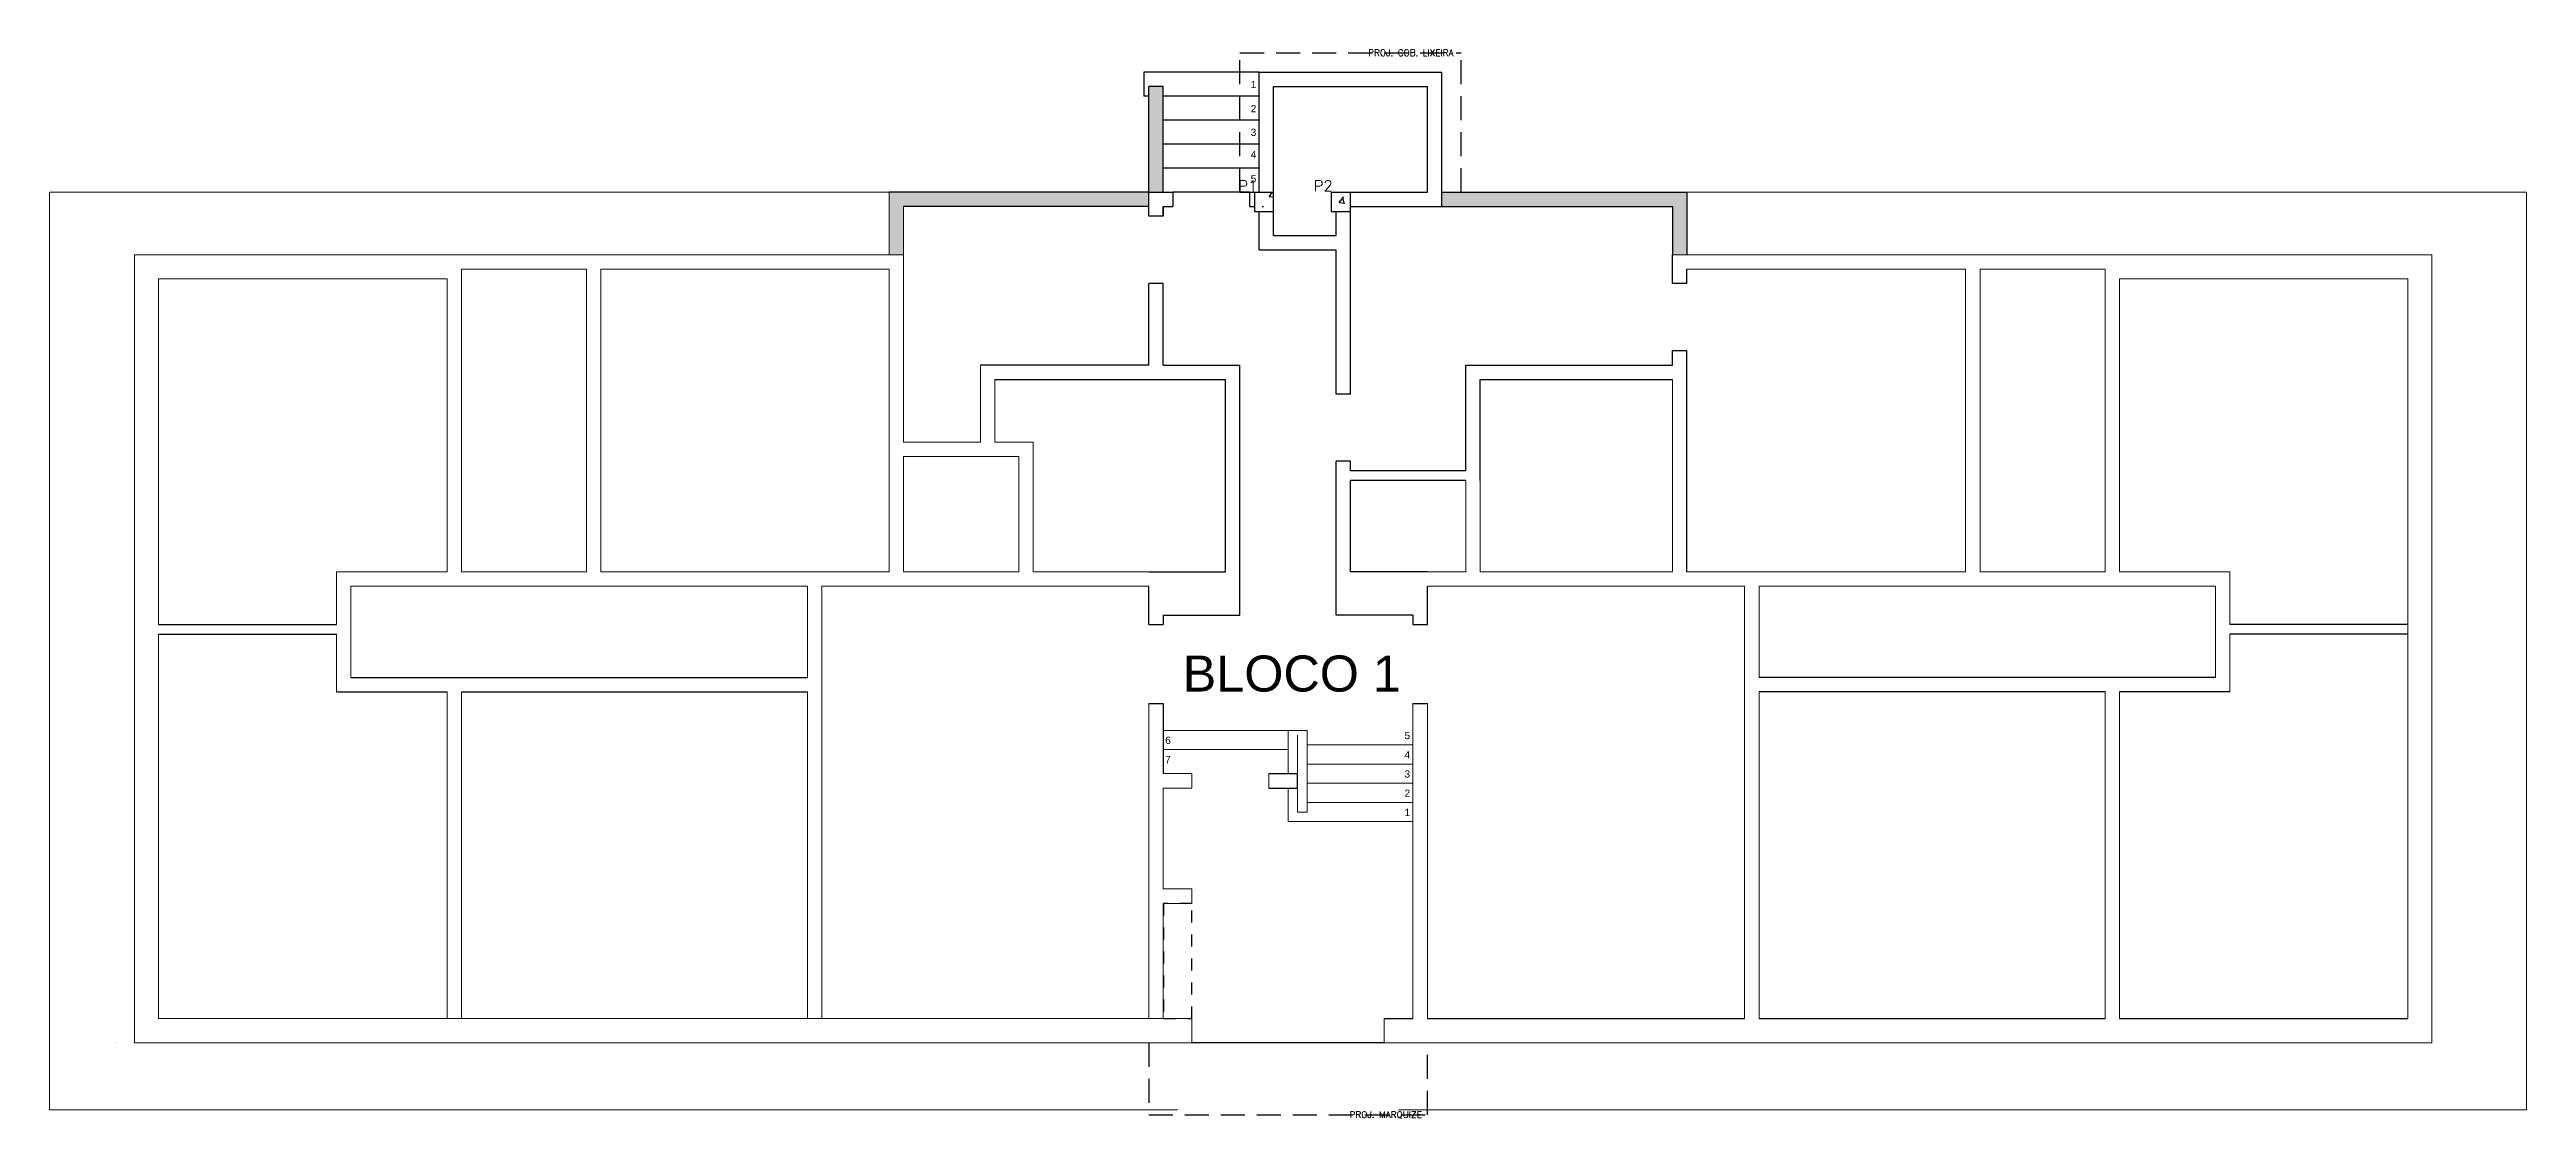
# Model space of a CAD drawing. Extents: x 0 to 11638, y -6007 to 0.
# Drawn here: x 10069.94 to 10095.71, y -3442.59 to -3431.47 of the extents above; entities that cross this region are included whole.
import ezdxf

# ---------------------------------------------------------------- set-up
doc = ezdxf.new("R2010")
doc.units = 0
doc.linetypes.add('CACHE', pattern=[0.375, 0.25, -0.125])
doc.linetypes.add('DASHED', pattern=[0.25, 0.125, -0.125])
doc.layers.get('0').update_dxf_attribs({"linetype": 'CONTINUOUS'})
for name, color, linetype, lineweight in [('ARQ - Alvenaria Alta', 251, 'CONTINUOUS', 13), ('ARQ - Alvenaria Média-Baixa', 252, 'CONTINUOUS', 20), ('ARQ - Desnível', 8, 'CONTINUOUS', 20), ('ARQ - Escadas', 1, 'CONTINUOUS', 9), ('ARQ - Guias Calçadas Sarjetas', 254, 'CONTINUOUS', 20), ('ARQ - Textos', 4, 'CONTINUOUS', 5), ('Elétrica', 30, 'CONTINUOUS', 20), ('Estrutural - Pilares', 6, 'CONTINUOUS', 30)]:
    doc.layers.add(name, color=color, linetype=linetype, lineweight=lineweight)
doc.layers.add('ARQ - Cotas', color=1, linetype='CONTINUOUS')
doc.layers.add('ARQ - Projeções', color=253, linetype='CACHE')
doc.styles.add('ROMANS', font='romans.shx', dxfattribs={"height": 0.3})
doc.styles.get("Standard").update_dxf_attribs({"font": 'arial.ttf', "height": 0.15})
pattern_1 = [(50, (6536.9973, -3952.8836), (0.72873868, -0.06375634), [0.0762, -0.8382]), (355, (6536.9973, -3952.8836), (-0.14097369, 0.76422738), [0.06096, -0.67056234]), (100.451445, (6537.058, -3952.8889), (0.58776499, 0.70047101), [0.06476004, -0.71236098]), (46.1842, (6536.9973, -3952.6804), (1.08431616, -0.16816931), [0.1143, -1.2573]), (96.635558, (6537.0876, -3952.6944), (0.94961654, 0.9897045), [0.0971401, -1.06854243]), (351.18415, (6536.9973, -3952.6804), (0.94961654, 0.9897045), [0.09143987, -1.00583893]), (21, (6537.0989, -3952.7312), (0.60645757, -0.40906079), [0.0762, -0.8382]), (326, (6537.0989, -3952.7312), (0.24720811, 0.73675186), [0.06096, -0.67056]), (71.451445, (6537.1494, -3952.7653), (0.85366568, 0.32769108), [0.06476004, -0.71235975]), (37.5, (6536.99727, -3952.88358), (0.012354413, 0.338220155), [0, -0.662432, 0, -0.68072, 0, -0.6731]), (7.5, (6536.99727, -3952.88358), (0.26727865, 0.4007223), [0, -0.388112, 0, -0.647192, 0, -0.25654]), (327.5, (6536.7707, -3952.88358), (0.54236238, -0.022914976), [0, -0.254, 0, -0.79248, 0, -1.05156]), (317.5, (6536.6691, -3952.8836), (0.592516726, 0.101705964), [0, -0.3302, 0, -0.526288, 0, -0.74676])]

msp = doc.modelspace()

# ---------------------------------------------------------------- texts
at = {"layer": 'ARQ - Escadas', "char_height": 0.075, "attachment_point": 5}
for s, insert in [('2', (10082.465, -3432.081)), ('1', (10082.465, -3431.83)), ('3', (10082.465, -3432.328)), ('4', (10082.465, -3432.559)), ('5', (10082.465, -3432.81)), ('6', (10081.575, -3438.655)), ('5', (10084.065, -3438.605)), ('7', (10081.575, -3438.855)), ('4', (10084.065, -3438.805)), ('3', (10084.065, -3439.005)), ('2', (10084.065, -3439.205)), ('1', (10084.065, -3439.405))]:
    msp.add_mtext(s, dxfattribs=dict(at, insert=insert))
at = {"layer": 'ARQ - Projeções', "lineweight": -2, "char_height": 0.0675, "attachment_point": 1, "style": 'ROMANS'}
for s, insert in [('\\pxqc;PROJ. COB. LIXEIRA', (10083.393, -3431.466)), ('\\pxqc;PROJ. MARQUIZE', (10083.131, -3442.516))]:
    msp.add_mtext_dynamic_manual_height_columns(s, width=1.41912, gutter_width=13.5, heights=[0], dxfattribs=dict(at, insert=insert))
at = {"layer": 'ARQ - Textos', "linetype": 'Continuous', "attachment_point": 1}
for s, width, gutter_width, insert, char_height in [('{\\Fromans|c0;P1}', 40.70825, 10.045, (10082.307, -3432.83), 0.1125), ('{\\Fromans|c0;P2}', 40.70825, 10.045, (10083.091, -3432.828), 0.1125), ('BLOCO 1', 20.35412, 5.023, (10081.728, -3437.772), 0.375)]:
    msp.add_mtext_dynamic_manual_height_columns(s, width=width, gutter_width=gutter_width, heights=[0], dxfattribs=dict(at, insert=insert, char_height=char_height))

# ---------------------------------------------------------------- hatches: boundary and pattern name
at = {"layer": 'ARQ - Alvenaria Média-Baixa', "lineweight": -2}
h = msp.add_hatch(color=256, dxfattribs=at)
h.dxf.hatch_style = 1
h.paths.add_polyline_path([(10081.374, -3433.101), (10081.374, -3432.951), (10078.674, -3432.951), (10078.674, -3433.601), (10078.824, -3433.601), (10078.824, -3433.101)])
h.paths.add_polyline_path([(10081.524, -3431.851), (10081.374, -3431.851), (10081.374, -3432.951), (10081.524, -3432.951)])
h.paths.add_polyline_path([(10086.974, -3432.951), (10084.424, -3432.951), (10084.424, -3433.101), (10086.824, -3433.101), (10086.824, -3433.601), (10086.974, -3433.601)])
at = {"layer": 'ARQ - Cotas', "lineweight": -2, "true_color": 0x000000}
h = msp.add_hatch(dxfattribs=at)
h.set_pattern_fill('AR-CONC', color=18, scale=0.004)
h.set_pattern_definition(pattern_1)
h.paths.add_polyline_path([(10082.674, -3432.951), (10082.474, -3432.951), (10082.474, -3433.151), (10082.674, -3433.151)])
h = msp.add_hatch(dxfattribs=at)
h.set_pattern_fill('AR-CONC', color=18, scale=0.004)
h.set_pattern_definition(pattern_1)
h.paths.add_polyline_path([(10083.474, -3432.951), (10083.274, -3432.951), (10083.274, -3433.151), (10083.474, -3433.151)])

# ---------------------------------------------------------------- linework, layer by layer
at = {"lineweight": -2}
msp.add_line((10070.639, -3441.801), (10070.639, -3441.801), dxfattribs=at)
at = {"layer": 'ARQ - Alvenaria Alta', "lineweight": -2}
for p, q in [((10082.524, -3432.951), (10082.524, -3431.701)), ((10082.524, -3431.701), (10084.424, -3431.701)), ((10084.424, -3433.101), (10084.424, -3431.701)), ((10082.674, -3433.401), (10082.674, -3431.851)), ((10082.674, -3431.851), (10084.274, -3431.851)), ((10084.274, -3432.951), (10084.274, -3431.851)), ((10081.374, -3433.201), (10081.374, -3432.951)), ((10081.374, -3432.951), (10081.624, -3432.951)), ((10081.624, -3432.951), (10081.624, -3433.101)), ((10082.424, -3432.951), (10082.524, -3432.951)), ((10082.424, -3432.951), (10082.424, -3433.101)), ((10083.474, -3432.951), (10084.274, -3432.951)), ((10081.524, -3433.201), (10081.374, -3433.201)), ((10081.524, -3433.101), (10081.624, -3433.101)), ((10081.524, -3433.201), (10081.524, -3433.101)), ((10081.524, -3433.101), (10081.524, -3433.201)), ((10082.424, -3433.101), (10082.474, -3433.101)), ((10082.524, -3433.551), (10082.524, -3433.151)), ((10083.324, -3433.401), (10083.324, -3433.151)), ((10083.474, -3433.101), (10084.424, -3433.101)), ((10083.474, -3435.051), (10083.474, -3433.151)), ((10082.524, -3433.551), (10083.324, -3433.551)), ((10082.674, -3433.401), (10083.324, -3433.401)), ((10083.324, -3435.051), (10083.324, -3433.551)), ((10086.824, -3433.901), (10086.824, -3433.601)), ((10086.974, -3433.901), (10086.974, -3433.751)), ((10081.374, -3434.751), (10081.374, -3433.901)), ((10081.524, -3433.901), (10081.374, -3433.901)), ((10081.524, -3434.751), (10081.524, -3433.901)), ((10086.974, -3433.901), (10086.824, -3433.901)), ((10086.824, -3434.751), (10086.824, -3434.601)), ((10086.974, -3434.601), (10086.824, -3434.601)), ((10086.974, -3436.901), (10086.974, -3434.601)), ((10081.374, -3434.751), (10079.624, -3434.751)), ((10081.524, -3434.751), (10082.324, -3434.751)), ((10082.324, -3437.351), (10082.324, -3434.751)), ((10084.674, -3435.851), (10084.674, -3434.751)), ((10084.674, -3434.751), (10086.824, -3434.751)), ((10079.774, -3434.901), (10082.174, -3434.901)), ((10082.174, -3436.901), (10082.174, -3434.901)), ((10083.474, -3435.051), (10083.324, -3435.051)), ((10084.824, -3435.951), (10084.824, -3434.901)), ((10084.824, -3434.901), (10086.824, -3434.901)), ((10083.474, -3435.751), (10083.324, -3435.751)), ((10083.324, -3437.351), (10083.324, -3435.751)), ((10083.474, -3435.851), (10083.474, -3435.751)), ((10084.674, -3435.851), (10083.474, -3435.851)), ((10084.674, -3435.951), (10083.474, -3435.951)), ((10083.474, -3436.901), (10083.474, -3435.951)), ((10081.374, -3436.901), (10082.174, -3436.901)), ((10084.274, -3436.901), (10083.474, -3436.901)), ((10081.374, -3437.451), (10081.374, -3437.051)), ((10084.274, -3437.451), (10084.274, -3437.051)), ((10071.074, -3437.451), (10072.924, -3437.451)), ((10081.374, -3437.451), (10081.524, -3437.451)), ((10081.524, -3437.351), (10081.524, -3437.451)), ((10081.524, -3437.351), (10082.324, -3437.351)), ((10084.124, -3437.351), (10083.324, -3437.351)), ((10084.124, -3437.351), (10084.124, -3437.451)), ((10084.124, -3437.451), (10084.274, -3437.451)), ((10094.474, -3437.451), (10092.624, -3437.451)), ((10071.074, -3437.551), (10072.924, -3437.551)), ((10094.474, -3437.551), (10092.624, -3437.551)), ((10072.924, -3438.151), (10074.074, -3438.151)), ((10073.074, -3438.001), (10077.824, -3438.001)), ((10074.224, -3438.151), (10077.824, -3438.151)), ((10092.474, -3438.001), (10087.724, -3438.001)), ((10091.324, -3438.151), (10087.724, -3438.151)), ((10092.624, -3438.151), (10091.474, -3438.151)), ((10081.374, -3438.271), (10081.524, -3438.271)), ((10081.524, -3438.271), (10081.524, -3439.001)), ((10084.124, -3438.271), (10084.274, -3438.271)), ((10082.624, -3439.001), (10082.924, -3439.001)), ((10082.924, -3439.151), (10082.924, -3439.001)), ((10082.624, -3439.151), (10082.924, -3439.151)), ((10083.824, -3441.551), (10084.124, -3441.551)), ((10084.274, -3441.551), (10087.574, -3441.551)), ((10087.724, -3441.551), (10091.324, -3441.551)), ((10091.474, -3441.551), (10094.474, -3441.551))]:
    msp.add_line(p, q, dxfattribs=at)
at = {"layer": 'ARQ - Alvenaria Alta', "ltscale": 0.01, "transparency": 33554684}
for p, q in [((10078.824, -3433.601), (10070.824, -3433.601)), ((10070.824, -3441.801), (10070.824, -3433.601)), ((10074.074, -3433.851), (10071.074, -3433.851)), ((10071.074, -3437.451), (10071.074, -3433.851)), ((10074.074, -3436.901), (10074.074, -3433.851)), ((10075.524, -3433.751), (10074.224, -3433.751)), ((10074.224, -3436.901), (10074.224, -3433.751)), ((10075.524, -3436.901), (10075.524, -3433.751)), ((10078.674, -3433.751), (10075.674, -3433.751)), ((10075.674, -3436.901), (10075.674, -3433.751)), ((10078.674, -3436.901), (10078.674, -3433.751)), ((10078.824, -3435.551), (10078.824, -3433.601)), ((10094.724, -3433.601), (10086.824, -3433.601)), ((10089.874, -3433.751), (10086.974, -3433.751)), ((10089.874, -3436.901), (10089.874, -3433.751)), ((10091.324, -3433.751), (10090.024, -3433.751)), ((10090.024, -3436.901), (10090.024, -3433.751)), ((10091.324, -3436.901), (10091.324, -3433.751)), ((10094.474, -3433.851), (10091.474, -3433.851)), ((10091.474, -3436.901), (10091.474, -3433.851)), ((10094.474, -3433.851), (10094.474, -3441.551)), ((10094.724, -3433.601), (10094.724, -3441.801)), ((10079.624, -3435.551), (10079.624, -3434.751)), ((10079.774, -3435.551), (10079.774, -3434.901)), ((10084.824, -3436.901), (10084.824, -3434.901)), ((10086.824, -3436.901), (10086.824, -3434.901)), ((10079.624, -3435.551), (10078.824, -3435.551)), ((10080.174, -3435.551), (10079.774, -3435.551)), ((10080.174, -3436.901), (10080.174, -3435.551)), ((10080.024, -3435.701), (10078.824, -3435.701)), ((10078.824, -3436.901), (10078.824, -3435.701)), ((10080.024, -3436.901), (10080.024, -3435.701)), ((10084.674, -3436.901), (10084.674, -3435.951)), ((10074.074, -3436.901), (10072.924, -3436.901)), ((10075.524, -3436.901), (10074.224, -3436.901)), ((10078.674, -3436.901), (10075.674, -3436.901)), ((10080.024, -3436.901), (10078.824, -3436.901)), ((10081.374, -3436.901), (10080.174, -3436.901)), ((10084.274, -3436.901), (10084.674, -3436.901)), ((10084.824, -3436.901), (10086.824, -3436.901)), ((10086.974, -3436.901), (10089.874, -3436.901)), ((10090.024, -3436.901), (10091.324, -3436.901)), ((10091.474, -3436.901), (10092.624, -3436.901)), ((10077.824, -3437.051), (10073.074, -3437.051)), ((10081.374, -3437.051), (10077.974, -3437.051)), ((10084.274, -3437.051), (10087.574, -3437.051)), ((10087.724, -3437.051), (10092.474, -3437.051)), ((10071.074, -3441.551), (10071.074, -3437.551)), ((10081.824, -3440.201), (10081.524, -3440.201)), ((10081.824, -3440.351), (10081.524, -3440.351)), ((10081.824, -3441.551), (10071.074, -3441.551)), ((10081.824, -3441.551), (10081.824, -3441.801)), ((10083.824, -3441.551), (10083.824, -3441.801)), ((10081.824, -3441.801), (10070.824, -3441.801)), ((10094.724, -3441.801), (10083.824, -3441.801))]:
    msp.add_line(p, q, dxfattribs=at)
at = {"layer": 'ARQ - Alvenaria Alta'}
for p, q in [((10072.924, -3437.451), (10072.924, -3436.901)), ((10092.624, -3437.451), (10092.624, -3436.901)), ((10073.074, -3438.001), (10073.074, -3437.051)), ((10077.824, -3438.001), (10077.824, -3437.051)), ((10077.974, -3441.551), (10077.974, -3437.051)), ((10087.574, -3441.551), (10087.574, -3437.051)), ((10087.724, -3438.001), (10087.724, -3437.051)), ((10092.474, -3438.001), (10092.474, -3437.051)), ((10072.924, -3438.151), (10072.924, -3437.551)), ((10092.624, -3438.151), (10092.624, -3437.551)), ((10074.074, -3441.551), (10074.074, -3438.151)), ((10074.224, -3441.551), (10074.224, -3438.151)), ((10077.824, -3441.551), (10077.824, -3438.151)), ((10087.724, -3441.551), (10087.724, -3438.151)), ((10091.324, -3441.551), (10091.324, -3438.151)), ((10091.474, -3441.551), (10091.474, -3438.151)), ((10081.374, -3441.551), (10081.374, -3438.271)), ((10084.124, -3441.551), (10084.124, -3438.271)), ((10084.274, -3441.551), (10084.274, -3438.271)), ((10081.524, -3439.001), (10081.824, -3439.001)), ((10081.824, -3439.151), (10081.824, -3439.001)), ((10082.624, -3439.151), (10082.624, -3439.001)), ((10081.524, -3440.201), (10081.524, -3439.151)), ((10081.524, -3439.151), (10081.824, -3439.151)), ((10081.824, -3440.351), (10081.824, -3440.201)), ((10081.524, -3441.551), (10081.524, -3440.351))]:
    msp.add_line(p, q, dxfattribs=at)
at = {"layer": 'ARQ - Alvenaria Média-Baixa', "lineweight": -2}
for p, q in [((10081.374, -3432.951), (10081.374, -3431.851)), ((10081.524, -3431.851), (10081.374, -3431.851)), ((10081.524, -3432.951), (10081.524, -3431.851)), ((10081.374, -3432.951), (10078.674, -3432.951)), ((10084.424, -3432.951), (10086.974, -3432.951)), ((10086.974, -3432.951), (10086.974, -3433.601)), ((10081.374, -3433.101), (10078.824, -3433.101)), ((10084.424, -3433.101), (10086.824, -3433.101)), ((10086.824, -3433.101), (10086.824, -3433.601))]:
    msp.add_line(p, q, dxfattribs=at)
at = {"layer": 'ARQ - Alvenaria Média-Baixa', "ltscale": 0.01, "transparency": 33554684}
for p, q in [((10078.674, -3433.601), (10078.674, -3432.951)), ((10078.824, -3433.601), (10078.824, -3433.101))]:
    msp.add_line(p, q, dxfattribs=at)
at = {"layer": 'ARQ - Alvenaria Média-Baixa'}
for p, q in [((10082.824, -3439.001), (10082.824, -3438.551)), ((10083.024, -3438.551), (10082.824, -3438.551)), ((10082.924, -3439.401), (10082.924, -3438.601)), ((10083.024, -3439.401), (10083.024, -3438.551)), ((10083.024, -3439.401), (10082.924, -3439.401))]:
    msp.add_line(p, q, dxfattribs=at)
at = {"layer": 'ARQ - Desnível', "lineweight": -2}
msp.add_line((10083.824, -3441.801), (10081.824, -3441.801), dxfattribs=at)
at = {"layer": 'ARQ - Escadas', "lineweight": -2}
for p, q in [((10082.524, -3431.701), (10081.324, -3431.701)), ((10081.324, -3431.701), (10081.324, -3431.951)), ((10081.374, -3431.951), (10081.324, -3431.951)), ((10082.524, -3431.951), (10081.524, -3431.951)), ((10082.524, -3432.201), (10081.524, -3432.201)), ((10082.524, -3432.451), (10081.524, -3432.451)), ((10082.524, -3432.701), (10081.524, -3432.701)), ((10082.424, -3432.951), (10081.624, -3432.951))]:
    msp.add_line(p, q, dxfattribs=at)
at = {"layer": 'ARQ - Escadas'}
for p, q in [((10082.824, -3438.551), (10081.524, -3438.551)), ((10083.024, -3438.701), (10084.124, -3438.701)), ((10081.524, -3438.751), (10082.824, -3438.751)), ((10083.024, -3438.901), (10084.124, -3438.901)), ((10082.824, -3439.501), (10082.824, -3439.151)), ((10083.024, -3439.101), (10084.124, -3439.101)), ((10082.824, -3439.501), (10084.124, -3439.501)), ((10083.024, -3439.301), (10084.124, -3439.301))]:
    msp.add_line(p, q, dxfattribs=at)
at = {"layer": 'ARQ - Guias Calçadas Sarjetas', "ltscale": 0.01, "transparency": 33554684}
for p, q in [((10069.939, -3442.501), (10069.939, -3432.951)), ((10078.674, -3432.951), (10069.939, -3432.951)), ((10086.974, -3432.951), (10095.709, -3432.951)), ((10095.709, -3432.951), (10095.709, -3442.501)), ((10081.674, -3442.501), (10069.939, -3442.501)), ((10095.709, -3442.501), (10083.974, -3442.501))]:
    msp.add_line(p, q, dxfattribs=at)
at = {"layer": 'ARQ - Projeções', "lineweight": -2}
for p, q in [((10082.324, -3431.501), (10084.624, -3431.501)), ((10082.324, -3432.951), (10082.324, -3431.501)), ((10084.624, -3432.951), (10084.624, -3431.501)), ((10082.324, -3432.951), (10082.424, -3432.951)), ((10081.374, -3441.801), (10081.374, -3442.551)), ((10084.274, -3442.551), (10084.274, -3441.801)), ((10081.374, -3442.551), (10084.274, -3442.551))]:
    msp.add_line(p, q, dxfattribs=at)
at = {"layer": 'Elétrica', "linetype": 'DASHED', "lineweight": -2}
for p, q in [((10081.824, -3440.351), (10081.527, -3440.351)), ((10081.527, -3440.351), (10081.527, -3441.551)), ((10081.824, -3441.551), (10081.824, -3440.351)), ((10081.527, -3441.551), (10081.824, -3441.551))]:
    msp.add_line(p, q, dxfattribs=at)
at = {"layer": 'Estrutural - Pilares', "lineweight": -2}
for p, q in [((10082.474, -3432.951), (10082.674, -3432.951)), ((10082.474, -3432.951), (10082.474, -3433.151)), ((10082.674, -3433.151), (10082.674, -3432.951)), ((10083.274, -3432.951), (10083.474, -3432.951)), ((10083.274, -3432.951), (10083.274, -3433.151)), ((10083.474, -3433.151), (10083.474, -3432.951)), ((10082.474, -3433.151), (10082.674, -3433.151)), ((10083.274, -3433.151), (10083.474, -3433.151))]:
    msp.add_line(p, q, dxfattribs=at)

msp.set_redraw_order([(e.dxf.handle, doc.entitydb.next_handle()) for e in msp.query("TEXT MTEXT ATTDEF DIMENSION ARC_DIMENSION")])  # texts and dimensions are drawn at this point

doc.saveas('drawing.dxf')
